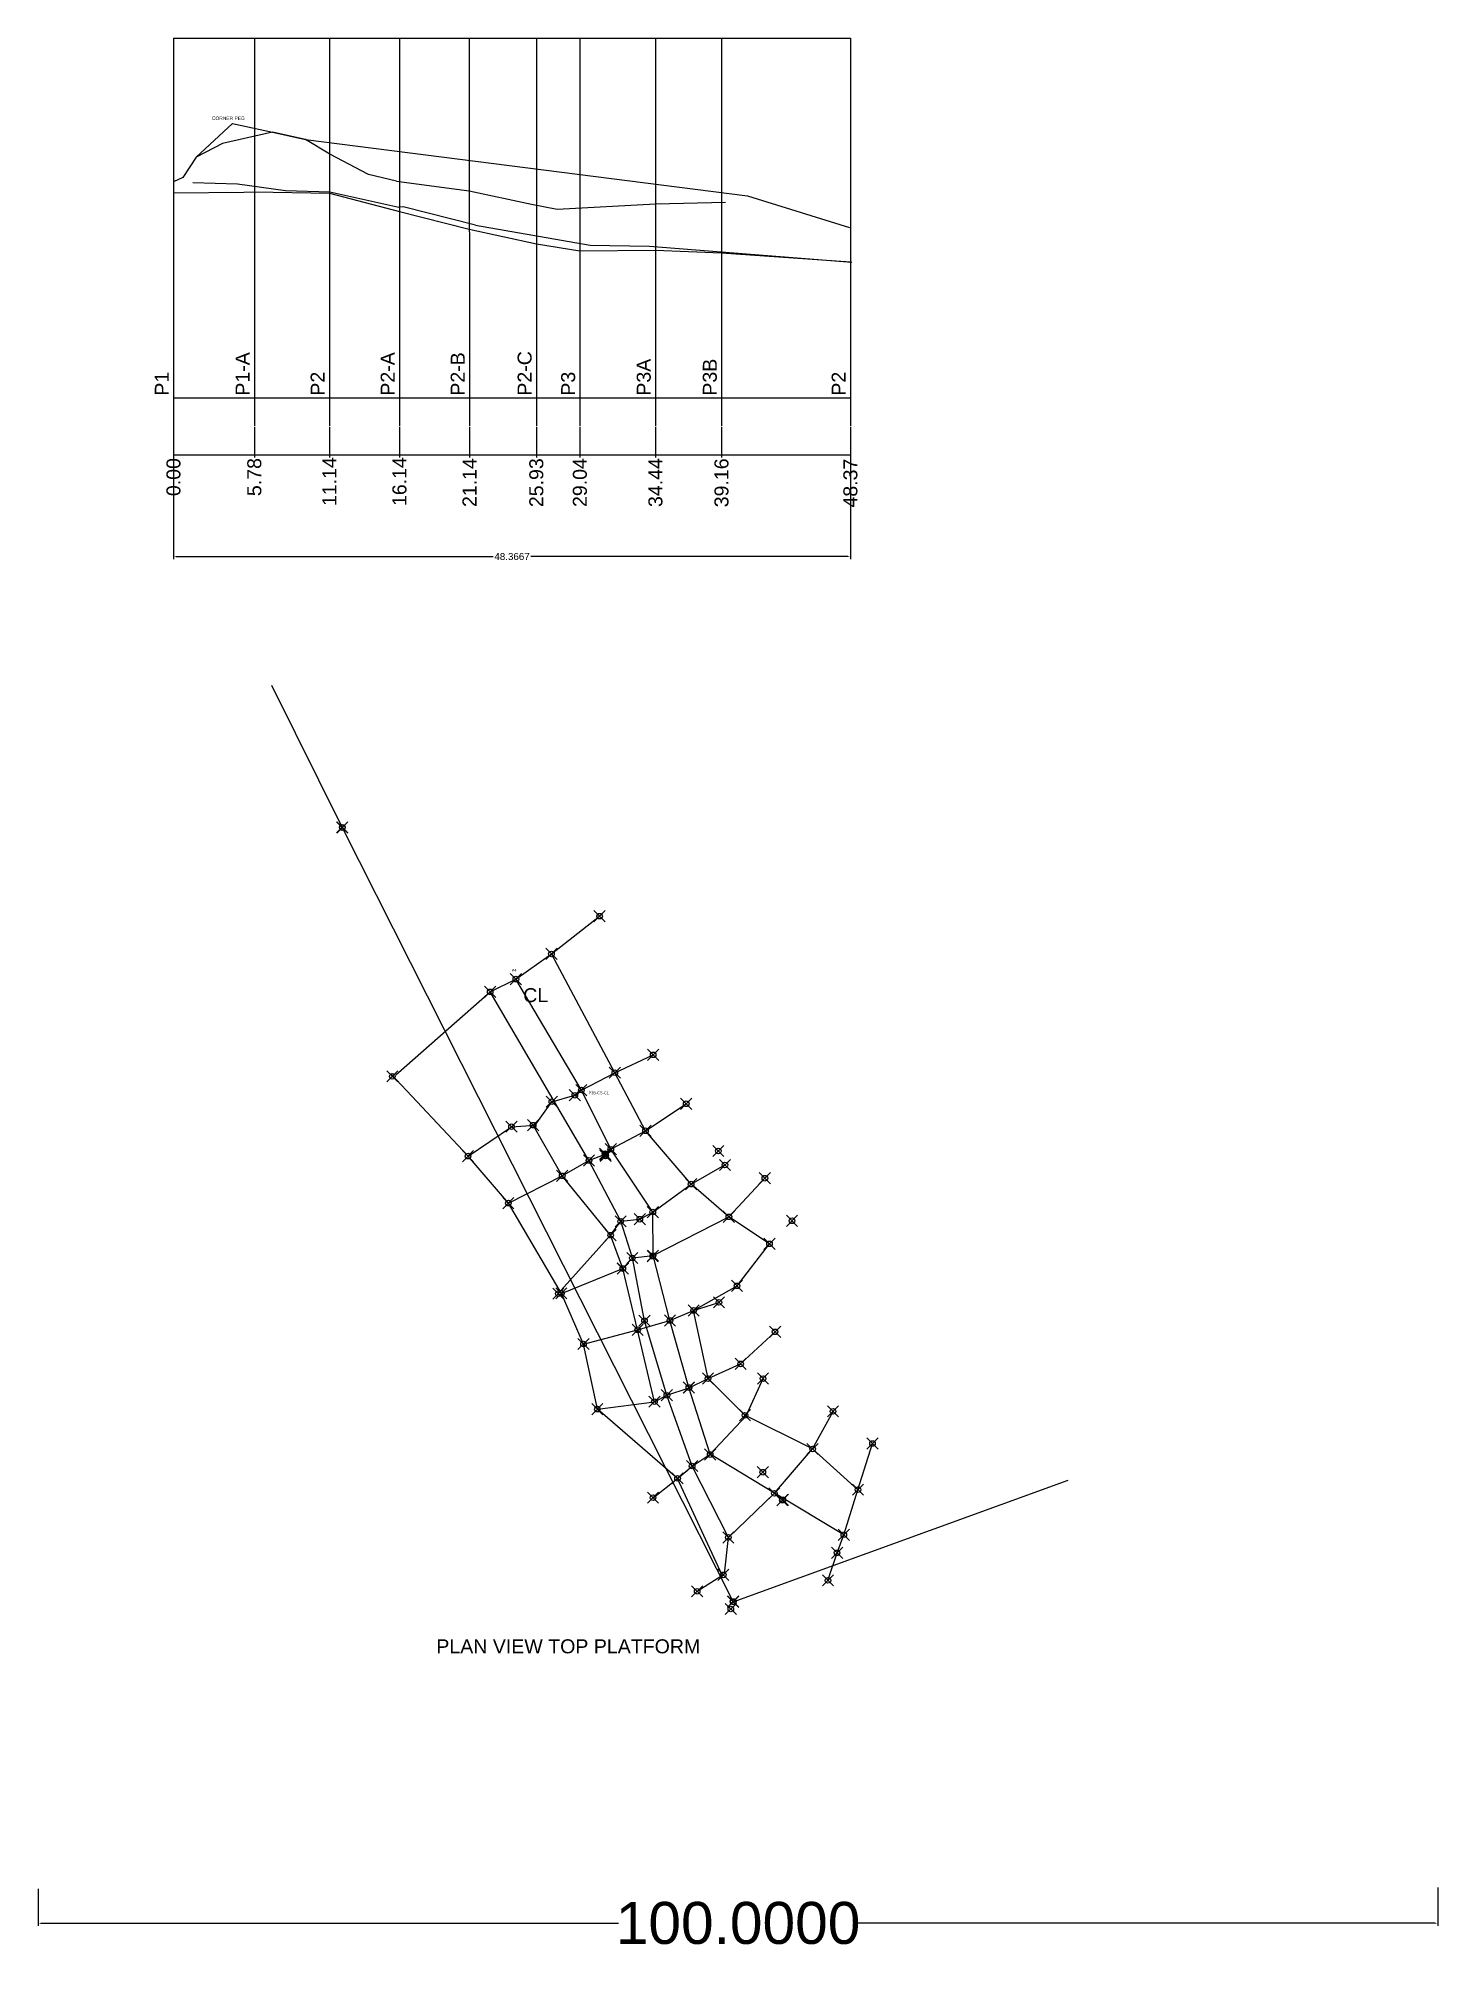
# Model space of a CAD drawing. Extents: x -47 to 153, y -52 to 103.
# Drawn here: x -25.2 to 74.8, y -51.7 to 85 of the extents above; entities that cross this region are included whole.
import ezdxf

# ---------------------------------------------------------------- set-up
doc = ezdxf.new("R2010")
doc.units = 0
doc.header["$MEASUREMENT"] = 0
doc.header["$PDMODE"] = 35
doc.header["$PDSIZE"] = 0.4
doc.layers.get('0').update_dxf_attribs({"linetype": 'CONTINUOUS'})
doc.layers.get('Defpoints').update_dxf_attribs({"linetype": 'CONTINUOUS'})
doc.layers.add('Boundary', color=7, linetype='CONTINUOUS')
doc.styles.add('MtXpl_arial_ttf_shx', font='arial.ttf.shx')
doc.styles.get("Standard").update_dxf_attribs({"font": 'arial.ttf'})
doc.dimstyles.get("Standard").update_dxf_attribs({"dimtxt": 0.18, "dimasz": 0.18, "dimexe": 0.18, "dimexo": 0.0625, "dimgap": 0.09, "dimtad": 0, "dimtih": 1, "dimtoh": 1, "dimdec": 4, "dimzin": 0, "dimdsep": 46, "dimtxsty": 'Standard', "dimcen": 0.09, "dimadec": 0, "dimazin": 0, "dimtfac": 1, "dimtdec": 4, "dimtofl": 0, "dimtmove": 0, "dimatfit": 3, "dimfxl": 1, "dimtolj": 1, "dimtzin": 0, "dimarcsym": 0})

msp = doc.modelspace()

# ---------------------------------------------------------------- texts
at = {"linetype": 'Continuous', "style": 'MtXpl_arial_ttf_shx'}
msp.add_text('CORNER PEG', height=0.25, dxfattribs=at).set_placement((-12.82641, 79.17045))
at = {"color": 6, "linetype": 'Continuous', "style": 'MtXpl_arial_ttf_shx'}
for s, p in [('P1-A', (-10.13147, 59.46883)), ('P2-A', (0.2341, 59.46883)), ('P2-B', (5.23595, 59.46883)), ('P2-C', (10.01844, 59.46883)), ('P3A', (18.52851, 59.46883)), ('P3B', (23.2511, 59.46883)), ('P1', (-15.90756, 59.46883)), ('P2', (-4.77045, 59.46883)), ('P3', (13.1285, 59.46883)), ('P2', (32.45911, 59.46883))]:
    msp.add_text(s, height=1, rotation=90, dxfattribs=at).set_placement(p)
for s, p in [('P4', (8.59467, 18.30592, -78.91)), ('P3B-CS-CL', (14.0867, 9.54325, -78.91))]:
    msp.add_text(s, height=0.2).set_placement(p)
at = {"insert": (3.2093, -29.41148, -78.91), "char_height": 1, "attachment_point": 1}
msp.add_mtext_dynamic_manual_height_columns('PLAN VIEW TOP PLATFORM', width=35.4471884, gutter_width=1, heights=[0.2], dxfattribs=at)
at = {"layer": 'Boundary', "color": 40, "true_color": 0xf8d731}
msp.add_text('CL', height=1, dxfattribs=at).set_placement((9.41691, 16.12597, -78.91))

# ---------------------------------------------------------------- blocks, each defined once
blk = doc.blocks.new('*D71')
at = {"color": 0, "lineweight": -2, "ltscale": 1000, "transparency": 16777216}
blk.add_line((-15.57, 59.41), (-15.57, 55.05), dxfattribs=at)
at = {"layer": 'Defpoints', "color": 0, "ltscale": 1000, "transparency": 16777216}
for p in [(-15.57, 59.47), (-15.57, 55.05), (-15.57, 0)]:
    blk.add_point(p, dxfattribs=at)
at = {"color": 0, "ltscale": 1000, "transparency": 16777216, "insert": (-15.57, 53.65), "char_height": 1, "attachment_point": 5, "rotation": 90}
blk.add_mtext('\\A1;0.00', dxfattribs=at)
blk = doc.blocks.new('*D72')
at = {"color": 0, "lineweight": -2, "ltscale": 1000, "transparency": 16777216}
blk.add_line((-9.79, 57.23), (-9.79, 55.05), dxfattribs=at)
at = {"layer": 'Defpoints', "color": 0, "ltscale": 1000, "transparency": 16777216}
for p in [(-9.79, 57.29), (-9.79, 55.05), (-15.57, 0)]:
    blk.add_point(p, dxfattribs=at)
at = {"color": 0, "ltscale": 1000, "transparency": 16777216, "insert": (-9.79, 53.65), "char_height": 1, "attachment_point": 5, "rotation": 90}
blk.add_mtext('\\A1;5.78', dxfattribs=at)
blk = doc.blocks.new('*D73')
at = {"color": 0, "lineweight": -2, "ltscale": 1000, "transparency": 16777216}
blk.add_line((-4.43, 57.23), (-4.43, 55.05), dxfattribs=at)
at = {"layer": 'Defpoints', "color": 0, "ltscale": 1000, "transparency": 16777216}
for p in [(-4.43, 57.29), (-4.43, 55.05), (-15.57, 0)]:
    blk.add_point(p, dxfattribs=at)
at = {"color": 0, "ltscale": 1000, "transparency": 16777216, "insert": (-4.43, 53.33), "char_height": 1, "attachment_point": 5, "rotation": 90}
blk.add_mtext('\\A1;11.14', dxfattribs=at)
blk = doc.blocks.new('*D74')
at = {"color": 0, "lineweight": -2, "ltscale": 1000, "transparency": 16777216}
blk.add_line((0.58, 57.23), (0.58, 55.05), dxfattribs=at)
at = {"layer": 'Defpoints', "color": 0, "ltscale": 1000, "transparency": 16777216}
for p in [(0.58, 57.29), (0.58, 55.05), (-15.57, 0)]:
    blk.add_point(p, dxfattribs=at)
at = {"color": 0, "ltscale": 1000, "transparency": 16777216, "insert": (0.58, 53.33), "char_height": 1, "attachment_point": 5, "rotation": 90}
blk.add_mtext('\\A1;16.14', dxfattribs=at)
blk = doc.blocks.new('*D75')
at = {"color": 0, "lineweight": -2, "ltscale": 1000, "transparency": 16777216}
blk.add_line((5.58, 57.23), (5.58, 55.05), dxfattribs=at)
at = {"layer": 'Defpoints', "color": 0, "ltscale": 1000, "transparency": 16777216}
for p in [(5.58, 57.29), (5.58, 55.05), (-15.57, 0)]:
    blk.add_point(p, dxfattribs=at)
at = {"color": 0, "ltscale": 1000, "transparency": 16777216, "insert": (5.58, 53.26), "char_height": 1, "attachment_point": 5, "rotation": 90}
blk.add_mtext('\\A1;21.14', dxfattribs=at)
blk = doc.blocks.new('*D76')
at = {"color": 0, "lineweight": -2, "ltscale": 1000, "transparency": 16777216}
blk.add_line((10.36, 57.23), (10.36, 55.05), dxfattribs=at)
at = {"layer": 'Defpoints', "color": 0, "ltscale": 1000, "transparency": 16777216}
for p in [(10.36, 57.29), (10.36, 55.05), (-15.57, 0)]:
    blk.add_point(p, dxfattribs=at)
at = {"color": 0, "ltscale": 1000, "transparency": 16777216, "insert": (10.36, 53.25), "char_height": 1, "attachment_point": 5, "rotation": 90}
blk.add_mtext('\\A1;25.93', dxfattribs=at)
blk = doc.blocks.new('*D77')
at = {"color": 0, "lineweight": -2, "ltscale": 1000, "transparency": 16777216}
blk.add_line((13.47, 57.23), (13.47, 55.05), dxfattribs=at)
at = {"layer": 'Defpoints', "color": 0, "ltscale": 1000, "transparency": 16777216}
for p in [(13.47, 57.29), (13.47, 55.05), (-15.57, 0)]:
    blk.add_point(p, dxfattribs=at)
at = {"color": 0, "ltscale": 1000, "transparency": 16777216, "insert": (13.47, 53.26), "char_height": 1, "attachment_point": 5, "rotation": 90}
blk.add_mtext('\\A1;29.04', dxfattribs=at)
blk = doc.blocks.new('*D78')
at = {"color": 0, "lineweight": -2, "ltscale": 1000, "transparency": 16777216}
blk.add_line((18.87, 57.23), (18.87, 55.05), dxfattribs=at)
at = {"layer": 'Defpoints', "color": 0, "ltscale": 1000, "transparency": 16777216}
for p in [(18.87, 57.29), (18.87, 55.05), (-15.57, 0)]:
    blk.add_point(p, dxfattribs=at)
at = {"color": 0, "ltscale": 1000, "transparency": 16777216, "insert": (18.87, 53.26), "char_height": 1, "attachment_point": 5, "rotation": 90}
blk.add_mtext('\\A1;34.44', dxfattribs=at)
blk = doc.blocks.new('*D79')
at = {"color": 0, "lineweight": -2, "ltscale": 1000, "transparency": 16777216}
blk.add_line((23.59, 57.23), (23.59, 55.05), dxfattribs=at)
at = {"layer": 'Defpoints', "color": 0, "ltscale": 1000, "transparency": 16777216}
for p in [(23.59, 57.29), (23.59, 55.05), (-15.57, 0)]:
    blk.add_point(p, dxfattribs=at)
at = {"color": 0, "ltscale": 1000, "transparency": 16777216, "insert": (23.59, 53.24), "char_height": 1, "attachment_point": 5, "rotation": 90}
blk.add_mtext('\\A1;39.16', dxfattribs=at)
blk = doc.blocks.new('*D80')
at = {"color": 0, "lineweight": -2, "ltscale": 1000, "transparency": 16777216}
blk.add_line((32.8, 57.23), (32.8, 55.05), dxfattribs=at)
at = {"layer": 'Defpoints', "color": 0, "ltscale": 1000, "transparency": 16777216}
for p in [(32.8, 57.29), (32.8, 55.05), (-15.57, 0)]:
    blk.add_point(p, dxfattribs=at)
at = {"color": 0, "ltscale": 1000, "transparency": 16777216, "insert": (32.8, 53.22), "char_height": 1, "attachment_point": 5, "rotation": 90}
blk.add_mtext('\\A1;48.37', dxfattribs=at)
blk = doc.blocks.new('*D81')
at = {"color": 0, "lineweight": -2, "ltscale": 1000, "transparency": 16777216}
for p, q in [((-15.57, 55.19), (-15.57, 47.79)), ((32.8, 55.19), (32.8, 47.79)), ((-15.39, 47.97), (7.27, 47.97)), ((32.62, 47.97), (9.97, 47.97))]:
    blk.add_line(p, q, dxfattribs=at)
at = {"color": 0, "ltscale": 1000, "transparency": 16777216}
for points in [[(-15.39, 48), (-15.39, 47.94), (-15.57, 47.97)], [(32.62, 48), (32.62, 47.94), (32.8, 47.97)]]:
    blk.add_solid(points, dxfattribs=at)
at = {"layer": 'Defpoints', "color": 0, "ltscale": 1000, "transparency": 16777216}
for p in [(-15.57, 55.25), (32.8, 55.25), (32.8, 47.97)]:
    blk.add_point(p, dxfattribs=at)
at = {"color": 0, "ltscale": 1000, "transparency": 16777216, "insert": (8.62, 47.97), "char_height": 0.5, "attachment_point": 5}
blk.add_mtext('\\A1;48.3667', dxfattribs=at)
blk = doc.blocks.new('*D85')
at = {"color": 0, "lineweight": -2, "transparency": 16777216}
for p, q in [((-25.23, -47.25), (-25.23, -49.88)), ((74.77, -47.14), (74.77, -49.88)), ((-25.05, -49.7), (16.23, -49.7)), ((74.59, -49.7), (33.3, -49.7))]:
    blk.add_line(p, q, dxfattribs=at)
at = {"color": 0, "transparency": 16777216}
for points in [[(-25.05, -49.67), (-25.05, -49.73), (-25.23, -49.7)], [(74.59, -49.67), (74.59, -49.73), (74.77, -49.7)]]:
    blk.add_solid(points, dxfattribs=at)
at = {"layer": 'Defpoints', "color": 0, "transparency": 16777216}
for p in [(-25.23, -47.19), (74.77, -47.07), (74.77, -49.7)]:
    blk.add_point(p, dxfattribs=at)
at = {"color": 0, "transparency": 16777216, "insert": (24.77, -49.7), "char_height": 3, "attachment_point": 5}
blk.add_mtext('\\A1;100.0000', dxfattribs=at)

# ---------------------------------------------------------------- dimensions: what is measured, and where the dimension line sits
at = {"ltscale": 1000}
for feature_location, offset, origin, picture, middle in [((-15.565163574, 59.4688312456), (0, -4.4164327441), (-15.565163574, 0), '*D71', (-15.565163574, 53.6458909981)), ((-9.78907, 57.29171), (0, -2.23931), (-15.56516, 0), '*D72', (-9.78907, 53.64555)), ((-4.42805, 57.29171), (0, -2.23931), (-15.56516, 0), '*D73', (-4.42805, 53.32734)), ((0.57649, 57.29171), (0, -2.23931), (-15.56516, 0), '*D74', (0.57649, 53.32734)), ((5.57943, 57.29171), (0, -2.23931), (-15.56516, 0), '*D75', (5.57943, 53.26492)), ((10.36083, 57.29171), (0, -2.23931), (-15.56516, 0), '*D76', (10.36083, 53.25469)), ((13.4709, 57.29171), (0, -2.23931), (-15.56516, 0), '*D77', (13.4709, 53.26492)), ((18.87091, 57.29171), (0, -2.23931), (-15.56516, 0), '*D78', (18.87091, 53.26219)), ((23.5935, 57.29171), (0, -2.23931), (-15.56516, 0), '*D79', (23.5935, 53.24446)), ((32.8015, 57.29171), (0, -2.23931), (-15.56516, 0), '*D80', (32.8015, 53.21888))]:
    dim = msp.add_ordinate_dim(feature_location=feature_location, offset=offset, dtype=1, origin=origin, dimstyle='Standard', override={"dimtxt": 1, "dimdec": 2}, dxfattribs=at)
    dim.commit()
    dim.dimension.update_dxf_attribs({"geometry": picture, "text_midpoint": middle})
dim = msp.add_linear_dim(base=(32.79888, 47.97169), p1=(-15.56778, 55.2518), p2=(32.79888, 55.2518), dimstyle='Standard', override={"dimtxt": 0.5}, dxfattribs=at)
dim.commit()
dim.dimension.update_dxf_attribs({"geometry": '*D81', "text_midpoint": (8.61555, 47.97169)})
dim = msp.add_linear_dim(base=(74.76501, -49.69955, -78.91), p1=(-25.23499, -47.19136, -78.91), p2=(74.76501, -47.07262, -78.91), dimstyle='Standard', override={"dimtxt": 3})
dim.commit()
dim.dimension.update_dxf_attribs({"geometry": '*D85', "text_midpoint": (24.76501, -49.69955, -78.91), "dimtype": 160})

# ---------------------------------------------------------------- linework, layer by layer
at = {"color": 3, "linetype": 'Continuous'}
for p, q in [((-15.56778, 85.01314), (-15.56778, 57.29171)), ((-9.79169, 85.01314), (-9.79169, 57.29171)), ((-4.43067, 85.01314), (-4.43067, 57.29171)), ((0.57387, 85.01314), (0.57387, 57.29171)), ((5.56304, 85.01314), (5.57681, 57.29171)), ((10.35821, 85.01314), (10.35821, 57.29171)), ((13.46828, 85.01314), (13.46828, 57.29171)), ((18.86829, 85.01314), (18.86829, 57.29171)), ((23.59088, 85.01314), (23.59088, 57.29171)), ((32.79888, 85.01314), (32.79888, 57.29171))]:
    msp.add_line(p, q, dxfattribs=at)
at = {"linetype": 'Continuous'}
for p, q in [((-15.56778, 85.01314), (32.79888, 85.01314)), ((-15.56778, 59.30558), (32.79888, 59.30558)), ((-15.56778, 55.2518), (32.79888, 55.2518))]:
    msp.add_line(p, q, dxfattribs=at)
for p, q in [((-11.35912, 78.91), (-13.94778, 76.51)), ((25.45222, 73.74), (32.72165, 71.49054))]:
    msp.add_line(p, q)
at = {"color": 2}
for p, q in [((-6.14878, 77.77), (-8.50658, 78.31)), ((-4.41078, 76.74), (-6.14878, 77.77)), ((-1.64578, 75.27), (-4.41078, 76.74)), ((0.36892, 74.81), (-1.64578, 75.27))]:
    msp.add_line(p, q, dxfattribs=at)
at = {"ltscale": 1000}
for p, q in [((15.96501, 11.0822, -9.44), (11.43501, 19.5722, -10.18)), ((18.15501, 6.9322, -9.33), (15.96501, 11.0822, -9.44)), ((21.41501, 3.1222, -9.42), (18.15501, 6.9322, -9.33)), ((24.11501, 0.7822, -9.69), (21.41501, 3.1222, -9.42))]:
    msp.add_line(p, q, dxfattribs=at)
at = {"color": 2}
msp.add_lwpolyline([(-8.50658, 78.31), (-12.07878, 77.48), (-13.94778, 76.51), (-14.89778, 75.06), (-15.56778, 74.747)], dxfattribs=at)
msp.add_lwpolyline([(-11.35912, 78.91), (-8.50658, 78.31), (-6.14878, 77.77), (25.45222, 73.74)])
at = {"color": 6}
msp.add_lwpolyline([(-15.56778, 73.97), (-10.54265, 74.02), (-9.79169, 74.04), (-4.43067, 73.93), (0.57387, 72.63), (5.56304, 71.37), (10.35821, 70.33), (13.46828, 69.81), (18.86829, 69.87), (23.59088, 69.68), (32.79888, 69.04)], dxfattribs=at)
at = {"color": 1}
for points in [[(-14.18696, 74.69673), (-10.98778, 74.62), (-7.57078, 74.13)], [(-7.57078, 74.13), (-4.41091, 74.04), (0.53776, 72.94)], [(6.01262, 71.65), (0.8308, 72.97), (0.53824, 72.93592)], [(6.01262, 71.65), (14.19172, 70.22), (18.44625, 70.15155), (32.90791, 69.02)]]:
    msp.add_lwpolyline(points, dxfattribs=at)
at = {"color": 40, "true_color": 0xf8d731}
msp.add_lwpolyline([(0.36892, 74.81), (5.56304, 74.12), (10.01303, 73.15), (11.83767, 72.81), (18.86822, 73.19), (23.8707, 73.29)], dxfattribs=at)
at = {"elevation": -78.91}
for points in [[(0.31407, 10.93154), (7.05501, 16.8622), (8.89501, 17.7722), (11.43501, 19.5722), (14.87501, 22.2722)], [(5.47501, 5.1222), (8.58501, 7.2222), (10.26183, 7.33223), (11.46501, 9.0122), (13.10501, 9.4722), (13.57501, 9.8422), (15.96501, 11.0822), (18.70501, 12.3622)], [(23.63564, -24.83016), (20.44501, -17.9078), (14.71501, -12.9578), (13.72501, -8.3078), (12.14501, -4.6878), (8.35501, 1.7622), (5.47501, 5.1222), (-0.02391, 10.98381)], [(8.35501, 1.7622), (12.20501, 3.7122), (14.11501, 4.8122), (15.28501, 5.2522), (15.67501, 5.6122), (18.15501, 6.9322), (21.06501, 8.8622)], [(18.79501, -12.4278), (17.59501, -7.2878), (16.53501, -2.9178), (15.66501, -0.5278), (12.20501, 3.7122), (10.12501, 7.3322)], [(11.92501, -4.7078), (15.66501, -0.5278), (16.38501, 0.4622), (17.74501, 0.6122), (18.67501, 1.1222), (21.41501, 3.1222), (23.83501, 4.4922)], [(12.14501, -4.6878), (16.53501, -2.9078), (17.21501, -2.1578), (18.69501, -1.9878), (24.11501, 0.7822), (26.68501, 3.5422)], [(33.33501, -18.7178), (30.09501, -15.8078), (25.26501, -13.3978), (22.62501, -10.7778), (21.59501, -5.9078), (24.69501, -4.1478), (27.01501, -1.1478), (24.11501, 0.7822)], [(13.72501, -8.3078), (17.59501, -7.2878), (19.90501, -6.6278), (21.59501, -5.9078), (23.40501, -5.3278)], [(14.71501, -12.9578), (18.79501, -12.4278), (19.68501, -11.9678), (21.26501, -11.4278), (22.62501, -10.7778), (24.95501, -9.7278), (27.41501, -7.4378)], [(18.69501, -19.2878), (20.44501, -17.9078), (21.48501, -17.0278), (22.76854, -16.18043), (25.34827, -13.43935), (26.55501, -10.7778)], [(21.84501, -25.9778), (23.80193, -24.72358), (24.07501, -22.1278), (27.36501, -18.9778), (30.09501, -15.8078), (31.55501, -13.1178)], [(31.19501, -25.1978), (31.84501, -23.2278), (32.32501, -21.9378), (33.33501, -18.7178), (34.37501, -15.4178)]]:
    msp.add_lwpolyline(points, dxfattribs=at)
at = {"color": 40, "true_color": 0xf8d731, "elevation": -78.91}
msp.add_lwpolyline([(32.32501, -21.9378), (27.36501, -18.9778), (22.76854, -16.18043), (21.25501, -11.4178), (19.90501, -6.6278), (18.69501, -1.9878), (18.69501, -1.9878), (18.67501, 1.1222), (15.67501, 5.6122), (13.57501, 9.8422), (8.89501, 17.7722)], dxfattribs=at)
at = {"color": 30, "true_color": 0xf26722, "elevation": -78.91}
msp.add_lwpolyline([(24.07501, -22.1278), (21.48501, -17.0278), (19.68501, -11.9678), (18.08501, -6.6378), (17.21501, -2.1578), (16.38501, 0.4622), (14.11501, 4.8122), (7.05501, 16.8622)], dxfattribs=at)
for p in [(14.87501, 22.2722, -13.35), (11.43501, 19.5722, -10.18), (8.89501, 17.7722, -9.87), (7.05501, 16.8622, -9.89), (18.70501, 12.3622, -11.57), (0.06501, 10.8222, -4.91), (15.96501, 11.0822, -9.44), (13.10501, 9.4722, -9.27), (13.57501, 9.8422, -9.23), (11.46501, 9.0122, -9.29), (21.06501, 8.8622, -11.6), (8.58501, 7.2222, -5.62), (10.12501, 7.3322, -6.2), (18.15501, 6.9322, -9.33), (5.47501, 5.1222, -3.42), (15.26501, 5.2922, -9.01), (15.28501, 5.2522, -8.91), (15.29501, 5.1622, -8.93), (15.30501, 5.1322, -8.99), (15.67501, 5.6122, -9.04), (23.35501, 5.4922, -11.37), (12.20501, 3.7122, -5.72), (14.11501, 4.8122, -8.95), (23.83501, 4.4922, -11.48), (21.41501, 3.1222, -9.42), (26.68501, 3.5422, -12.11), (8.35501, 1.7622, -3.16), (18.67501, 1.1222, -9.1), (16.38501, 0.4622, -8.69), (17.74501, 0.6122, -8.89), (24.11501, 0.7822, -9.69), (28.62501, 0.5022, -11.58), (15.66501, -0.5278, -6.1), (27.01501, -1.1478, -10.11), (16.53501, -2.9078, -5.76), (16.53501, -2.9178, -5.77), (17.21501, -2.1578, -8.25), (18.66501, -2.0278, -8.51), (18.69501, -1.9878, -8.58), (24.69501, -4.1478, -9.77), (11.92501, -4.7078, -2.66), (12.14501, -4.6878, -2.72), (23.40501, -5.3278, -8.22), (18.08501, -6.6378, -7.26), (19.90501, -6.6278, -7.54), (21.59501, -5.9078, -7.57), (13.72501, -8.3078, -2.43), (17.59501, -7.2878, -4.79), (27.41501, -7.4378, -8.79), (24.95501, -9.7278, -6.88), (22.62501, -10.7778, -5.94), (26.55501, -10.7778, -6.72), (18.79501, -12.4278, -4.1), (19.68501, -11.9678, -5.97), (21.25501, -11.4178, -6.39), (21.26501, -11.4278, -6.28), (14.71501, -12.9578, -1.53), (25.26501, -13.3978, -5.18), (31.55501, -13.1178, -5.36), (34.37501, -15.4178, -6.9), (22.77501, -16.2078, -4.98), (30.09501, -15.8078, -5.11), (20.44501, -17.9078, -2.19), (21.48501, -17.0278, -4.87), (26.53501, -17.4678, -4.73), (18.69501, -19.2878, -0.99), (27.36501, -18.9778, -4.87), (27.93501, -19.4678, -4.9), (27.96501, -19.4378, -4.89), (33.33501, -18.7178, -5.39), (33.33501, -18.7178, -5.39), (24.07501, -22.1278, -4.52), (32.32501, -21.9378, -4.94), (31.84501, -23.2278, -4.17), (23.71501, -24.8078, -0.59), (21.84501, -25.9778, 0.43), (31.19501, -25.1978, -3.13), (24.25501, -27.2478)]:
    msp.add_point(p)
at = {"layer": 'Boundary', "color": 114, "true_color": 0x139b48, "elevation": -78.91}
msp.add_lwpolyline([(-8.56724, 38.77254), (-3.51199, 28.6042), (24.42601, -26.7228), (48.35367, -18.03678)], dxfattribs=at)
at = {"layer": 'Boundary', "color": 32, "true_color": 0xcd6928}
for p in [(-3.51299, 28.6242, -78.91), (-3.51199, 28.6042, -78.91), (24.41601, -26.7328, -78.91), (24.42501, -26.7128, -78.91), (24.42601, -26.7228, -78.91)]:
    msp.add_point(p, dxfattribs=at)

msp.set_redraw_order([(e.dxf.handle, doc.entitydb.next_handle()) for e in msp.query("TEXT MTEXT ATTDEF DIMENSION ARC_DIMENSION")])  # texts and dimensions are drawn at this point

doc.saveas('drawing.dxf')
